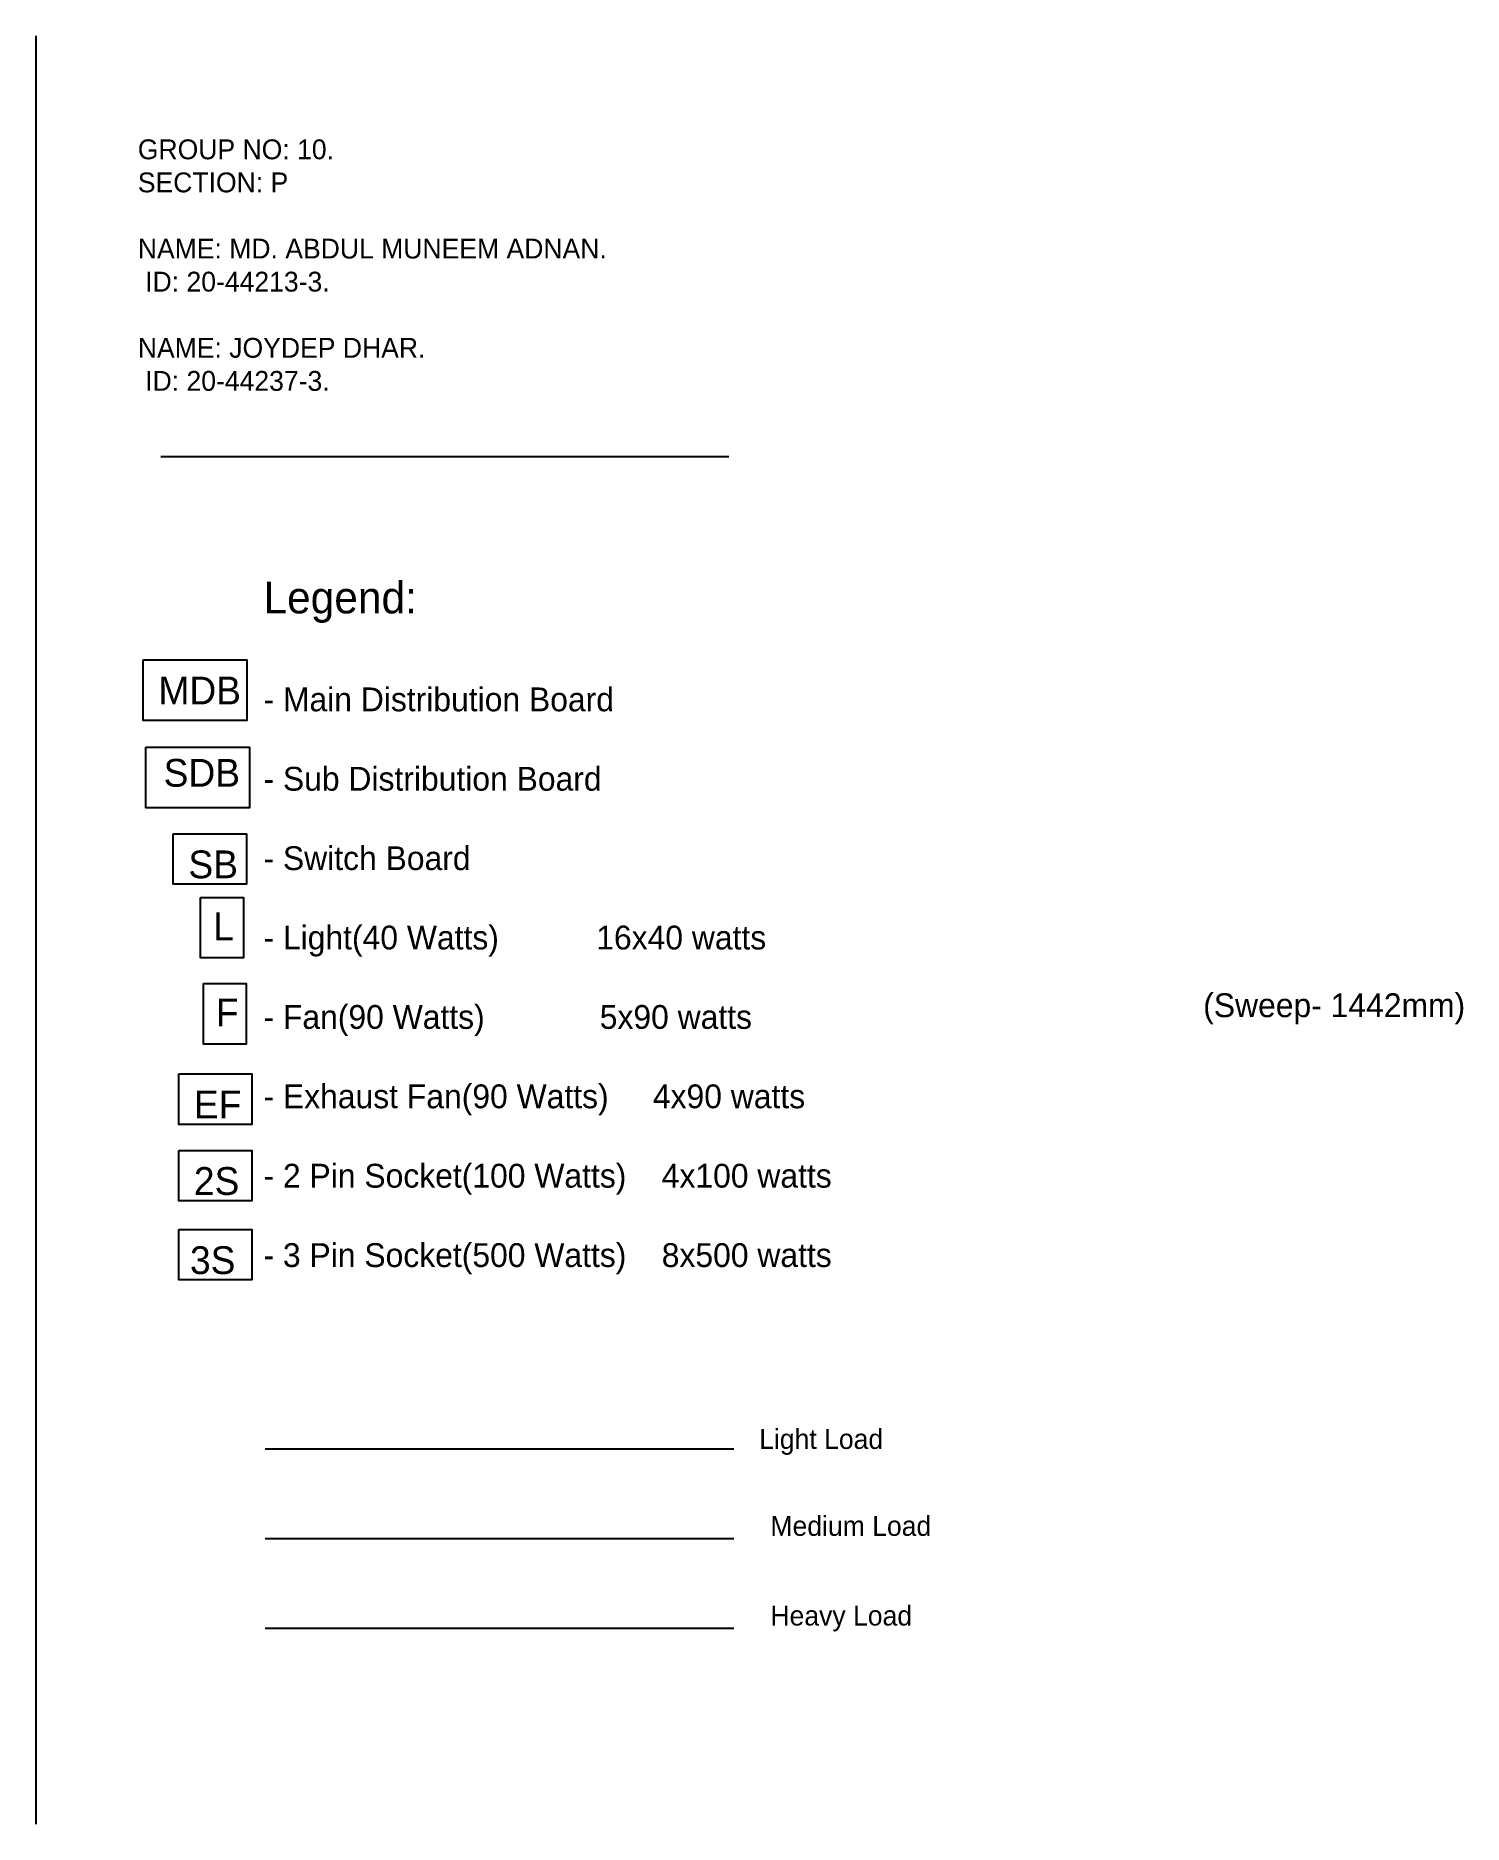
# Model space of a CAD drawing. Header units: inches. Extents: x -1391 to 658, y -82 to 1413.
# Drawn here: x 298.1 to 657.7, y 741.9 to 1192.5 of the extents above; entities that cross this region are included whole.
import ezdxf

# ---------------------------------------------------------------- set-up
doc = ezdxf.new("R2010")
doc.units = ezdxf.units.IN
doc.header["$MEASUREMENT"] = 0

msp = doc.modelspace()

# ---------------------------------------------------------------- texts
at = {"color": 1, "char_height": 5, "attachment_point": 1}
for s, insert, width in [('{\\C6;GROUP NO: 10.\\PSECTION: P\\C2;\\P\\PNAME: MD. ABDUL MUNEEM ADNAN.\\P ID: 20-44213-3.\\P\\PNAME: JOYDEP DHAR.\\P ID: 20-44237-3. }', (323.85, 1166.4), 845.5704), ('Light Load', (480.37, 841.44), 132.8817)]:
    msp.add_mtext(s, dxfattribs=dict(at, insert=insert, width=width))
at = {"attachment_point": 1}
for s, insert, char_height, width in [('{\\H1.333x;Legend:\\P\\P}- Main Distribution Board\\P\\P- Sub Distribution Board\\P\\P- Switch Board\\P\\P- Light(40 Watts)           16x40 watts\\P\\P- Fan(90 Watts)             5x90 watts\\P\\P- Exhaust Fan(90 Watts)     4x90 watts\\P\\P- 2 Pin Socket(100 Watts)    4x100 watts\\P\\P- 3 Pin Socket(500 Watts)    8x500 watts', (355.5, 1054.97), 6, 249.8412), ('MDB', (329.03, 1031.04), 7, 8.2613), ('SDB', (330.35, 1010.3), 7, 8.2613), ('SB', (336.6, 987.23), 7, 8.2613), ('L', (342.84, 971.61), 7, 8.2613), ('(Sweep- 1442mm)', (592.22, 951.24), 6, 111.4994), ('F', (343.53, 949.88), 7, 8.2613), ('EF', (337.97, 926.71), 7, 8.2613), ('2S', (337.97, 907.45), 7, 8.2613), ('3S', (336.99, 887.5), 7, 8.2613)]:
    msp.add_mtext(s, dxfattribs=dict(at, insert=insert, char_height=char_height, width=width))
at = {"color": 5, "insert": (483.2, 819.54), "char_height": 5, "width": 95.4204, "attachment_point": 1}
msp.add_mtext('Medium Load', dxfattribs=at)
at = {"color": 3, "insert": (483.2, 796.94), "char_height": 5, "width": 101.0749, "attachment_point": 1}
msp.add_mtext('Heavy Load', dxfattribs=at)

# ---------------------------------------------------------------- linework, layer by layer
for p, q in [((298.15, 1192.52), (298.15, 741.87)), ((329.62, 1086.51), (472.76, 1086.51))]:
    msp.add_line(p, q)
at = {"color": 1}
msp.add_line((355.97, 836.5), (474.01, 836.5), dxfattribs=at)
at = {"color": 5}
msp.add_line((355.97, 813.89), (474.01, 813.89), dxfattribs=at)
at = {"color": 3}
msp.add_line((355.97, 791.29), (474.01, 791.29), dxfattribs=at)
for points in [[(325.21, 1035.26), (351.27, 1035.26), (351.27, 1020.01), (325.21, 1020.01)], [(325.9, 1013.25), (351.96, 1013.25), (351.96, 998.01), (325.9, 998.01)], [(332.79, 991.45), (351.21, 991.45), (351.21, 978.75), (332.79, 978.75)], [(339.67, 975.42), (350.47, 975.42), (350.47, 960.18), (339.67, 960.18)], [(340.36, 953.69), (351.16, 953.69), (351.16, 938.45), (340.36, 938.45)], [(334.16, 930.92), (352.59, 930.92), (352.59, 918.22), (334.16, 918.22)], [(334.16, 911.67), (352.59, 911.67), (352.59, 898.97), (334.16, 898.97)], [(334.16, 891.72), (352.59, 891.72), (352.59, 879.02), (334.16, 879.02)]]:
    msp.add_lwpolyline(points, close=True)

msp.set_redraw_order([(e.dxf.handle, doc.entitydb.next_handle()) for e in msp.query("TEXT MTEXT ATTDEF DIMENSION ARC_DIMENSION")])  # texts and dimensions are drawn at this point

doc.saveas('drawing.dxf')
